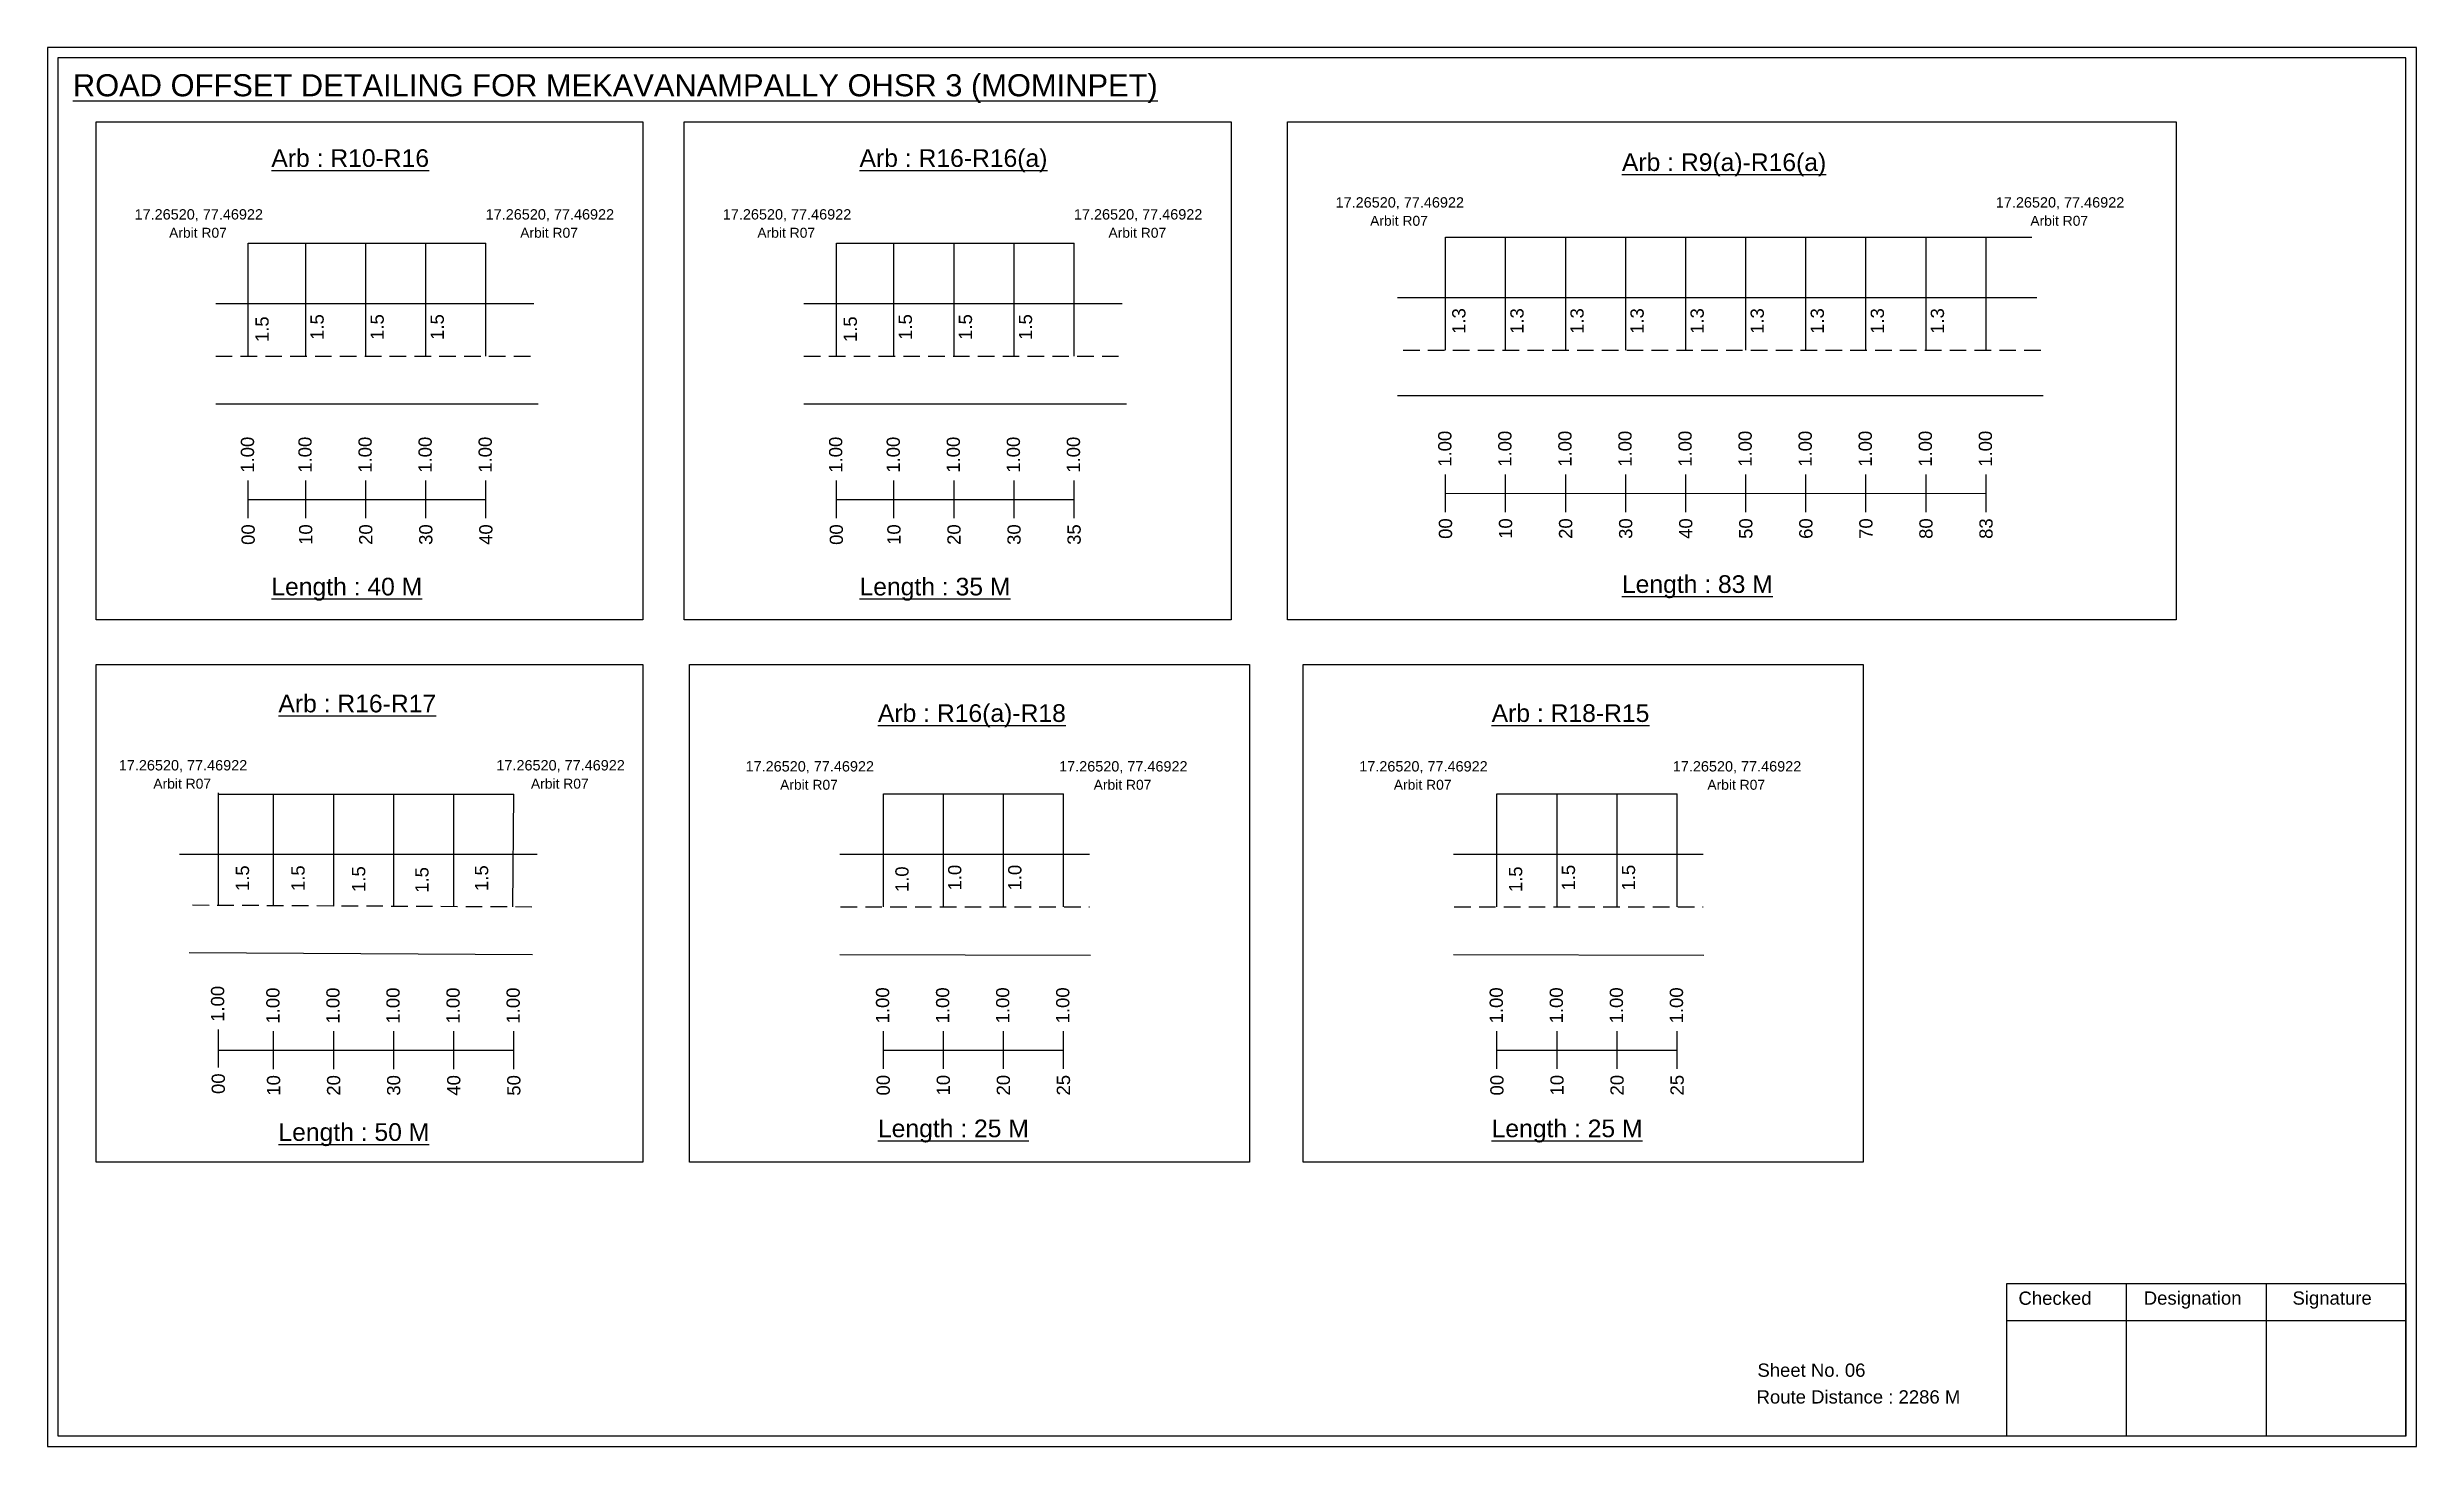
# Model space of a CAD drawing. Header units: inches. Extents: x -117 to 51867, y -12715 to 3423.
# Drawn here: x 10066 to 10602, y -1309 to -993 of the extents above; entities that cross this region are included whole.
import ezdxf

# ---------------------------------------------------------------- set-up
doc = ezdxf.new("R2010")
doc.units = ezdxf.units.IN
doc.header["$MEASUREMENT"] = 0
doc.linetypes.add('DASHED2', pattern=[0.375, 0.25, -0.125])
doc.layers.add('PDF_Geometry', color=7, linetype='Continuous')
doc.layers.add('PDF_Text', color=5, linetype='Continuous')
doc.styles.add('PDF Arial', font='arial.ttf')
doc.styles.get("Standard").update_dxf_attribs({"font": 'arial.ttf'})

msp = doc.modelspace()

# ---------------------------------------------------------------- texts
at = {"color": 242, "true_color": 0xcd2027}
for s, height, p in [('%%UROAD OFFSET DETAILING FOR MEKAVANAMPALLY OHSR 3 (MOMINPET)', 5, (10071.34, -1003.72)), ('%%UArb : R10-R16', 4, (10116.27, -1019.7)), ('%%UArb : R16-R16(a)', 4, (10249.46, -1019.7)), ('%%UArb : R9(a)-R16(a)', 4, (10422.09, -1020.63)), ('%%ULength : 40 M', 4, (10116.27, -1116.7)), ('%%ULength : 35 M', 4, (10249.46, -1116.7)), ('%%ULength : 83 M', 4, (10422.09, -1116.13)), ('%%UArb : R16-R17', 4, (10117.87, -1143.16)), ('%%UArb : R16(a)-R18', 4, (10253.63, -1145.33)), ('%%UArb : R18-R15', 4, (10392.59, -1145.33)), ('%%ULength : 50 M', 4, (10117.87, -1240.16)), ('%%ULength : 25 M', 4, (10253.63, -1239.33)), ('%%ULength : 25 M', 4, (10392.59, -1239.33))]:
    msp.add_text(s, height=height, dxfattribs=at).set_placement(p)
at = {"color": 5}
for s, height, p in [('17.26520, 77.46922', 2.34, (10085.3, -1031.61)), ('17.26520, 77.46922', 2.34, (10164.8, -1031.61)), ('17.26520, 77.46922', 2.34, (10218.5, -1031.61)), ('17.26520, 77.46922', 2.34, (10298, -1031.61)), ('17.26520, 77.46922', 2.34, (10357.25, -1028.9)), ('17.26520, 77.46922', 2.34, (10506.75, -1028.9)), ('Arbit R07', 2.246, (10093.12, -1035.73)), ('Arbit R07', 2.246, (10172.62, -1035.73)), ('Arbit R07', 2.246, (10226.32, -1035.73)), ('Arbit R07', 2.246, (10305.82, -1035.73)), ('Arbit R07', 2.246, (10365.07, -1033.02)), ('Arbit R07', 2.246, (10514.57, -1033.02)), ('17.26520, 77.46922', 2.34, (10081.73, -1156.31)), ('Arbit R07', 2.246, (10089.55, -1160.43)), ('17.26520, 77.46922', 2.34, (10167.23, -1156.31)), ('Arbit R07', 2.246, (10175.05, -1160.43)), ('17.26520, 77.46922', 2.34, (10223.65, -1156.55)), ('Arbit R07', 2.246, (10231.47, -1160.68)), ('17.26520, 77.46922', 2.34, (10294.65, -1156.55)), ('Arbit R07', 2.246, (10302.47, -1160.68)), ('17.26520, 77.46922', 2.34, (10362.61, -1156.55)), ('Arbit R07', 2.246, (10370.43, -1160.68)), ('17.26520, 77.46922', 2.34, (10433.61, -1156.55)), ('Arbit R07', 2.246, (10441.43, -1160.68))]:
    msp.add_text(s, height=height, dxfattribs=at).set_placement(p)
for s, p in [('1.5', (10115.66, -1059.36)), ('1.5', (10128.13, -1058.86)), ('1.5', (10141.73, -1058.86)), ('1.5', (10155.33, -1058.86)), ('1.5', (10248.86, -1059.36)), ('1.5', (10261.33, -1058.86)), ('1.5', (10274.93, -1058.86)), ('1.5', (10288.53, -1058.86)), ('1.3', (10386.66, -1057.5)), ('1.3', (10399.82, -1057.5)), ('1.3', (10413.42, -1057.5)), ('1.3', (10427.02, -1057.5)), ('1.3', (10440.62, -1057.5)), ('1.3', (10454.22, -1057.5)), ('1.3', (10467.82, -1057.5)), ('1.3', (10481.42, -1057.5)), ('1.3', (10495.02, -1057.5)), ('1.5', (10111.23, -1183.62)), ('1.5', (10123.81, -1183.62)), ('1.5', (10137.54, -1183.82)), ('1.5', (10151.86, -1184.01)), ('1.5', (10165.37, -1183.6)), ('1.0', (10260.56, -1183.86)), ('1.0', (10272.51, -1183.49)), ('1.0', (10286.11, -1183.49)), ('1.5', (10399.51, -1183.86)), ('1.5', (10411.47, -1183.49)), ('1.5', (10425.07, -1183.49))]:
    msp.add_text(s, height=3, rotation=90).set_placement(p)
at = {"color": 217, "true_color": 0x93278f}
for s, p in [('1.00', (10112.36, -1088.93)), ('1.00', (10125.39, -1088.93)), ('1.00', (10138.99, -1088.93)), ('1.00', (10152.59, -1088.93)), ('1.00', (10166.19, -1088.93)), ('1.00', (10245.55, -1088.93)), ('1.00', (10258.59, -1088.93)), ('1.00', (10272.19, -1088.93)), ('1.00', (10285.79, -1088.93)), ('1.00', (10299.39, -1088.93)), ('1.00', (10383.48, -1087.58)), ('1.00', (10397.08, -1087.58)), ('1.00', (10410.68, -1087.58)), ('1.00', (10424.28, -1087.58)), ('1.00', (10437.88, -1087.58)), ('1.00', (10451.48, -1087.58)), ('1.00', (10465.08, -1087.58)), ('1.00', (10478.68, -1087.58)), ('1.00', (10492.28, -1087.58)), ('1.00', (10505.88, -1087.58)), ('00', (10383.63, -1103.9)), ('10', (10397.23, -1103.9)), ('20', (10410.83, -1103.9)), ('30', (10424.43, -1103.9)), ('40', (10438.03, -1103.9)), ('50', (10451.63, -1103.9)), ('60', (10465.23, -1103.9)), ('70', (10478.83, -1103.9)), ('80', (10492.43, -1103.9)), ('83', (10506.03, -1103.9)), ('00', (10112.51, -1105.26)), ('10', (10125.54, -1105.26)), ('20', (10139.14, -1105.26)), ('30', (10152.74, -1105.26)), ('40', (10166.34, -1105.26)), ('00', (10245.7, -1105.26)), ('10', (10258.74, -1105.26)), ('20', (10272.34, -1105.26)), ('30', (10285.94, -1105.26)), ('35', (10299.54, -1105.26)), ('1.00', (10105.6, -1213.23)), ('1.00', (10118.12, -1213.61)), ('1.00', (10131.72, -1213.61)), ('1.00', (10145.32, -1213.61)), ('1.00', (10158.92, -1213.61)), ('1.00', (10172.52, -1213.61)), ('1.00', (10256.17, -1213.57)), ('1.00', (10269.77, -1213.57)), ('1.00', (10283.37, -1213.57)), ('1.00', (10296.97, -1213.57)), ('1.00', (10395.13, -1213.57)), ('1.00', (10408.73, -1213.57)), ('1.00', (10422.33, -1213.57)), ('1.00', (10435.93, -1213.57)), ('00', (10105.75, -1229.55)), ('10', (10118.27, -1229.93)), ('20', (10131.87, -1229.93)), ('30', (10145.47, -1229.93)), ('40', (10159.07, -1229.93)), ('50', (10172.67, -1229.93)), ('00', (10256.32, -1229.89)), ('10', (10269.92, -1229.89)), ('20', (10283.52, -1229.89)), ('25', (10297.12, -1229.89)), ('00', (10395.28, -1229.89)), ('10', (10408.88, -1229.89)), ('20', (10422.48, -1229.89)), ('25', (10436.08, -1229.89))]:
    msp.add_text(s, height=3, rotation=90, dxfattribs=at).set_placement(p)
for s, p in [('Sheet No. 06', (10452.77, -1293.56)), ('Route Distance : 2286 M', (10452.58, -1299.61))]:
    msp.add_text(s, height=3).set_placement(p)
at = {"layer": 'PDF_Text', "color": 7, "attachment_point": 7, "style": 'PDF Arial'}
for s, insert, char_height in [('Checked', (10511.88, -1277.31), 3.001), ('Designation', (10540.25, -1278.14), 3.0006), ('Signature', (10573.93, -1278.14), 3.001)]:
    msp.add_mtext(s, dxfattribs=dict(at, insert=insert, char_height=char_height))

# ---------------------------------------------------------------- linework, layer by layer
at = {"color": 5}
for p, q in [((10111.03, -1036.99), (10164.86, -1036.99)), ((10244.23, -1036.99), (10298.06, -1036.99)), ((10382.15, -1035.64), (10514.93, -1035.64)), ((10104.27, -1161.67), (10171.19, -1161.67)), ((10254.85, -1161.63), (10295.65, -1161.63)), ((10393.8, -1161.63), (10434.6, -1161.63))]:
    msp.add_line(p, q, dxfattribs=at)
for p, q in [((10111.03, -1062.53), (10111.03, -1036.99)), ((10124.06, -1062.53), (10124.06, -1036.99)), ((10137.66, -1062.53), (10137.66, -1036.99)), ((10151.26, -1062.53), (10151.26, -1036.99)), ((10164.86, -1062.53), (10164.86, -1036.99)), ((10244.23, -1062.53), (10244.23, -1036.99)), ((10257.26, -1062.53), (10257.26, -1036.99)), ((10270.86, -1062.53), (10270.86, -1036.99)), ((10284.46, -1062.53), (10284.46, -1036.99)), ((10298.06, -1062.53), (10298.06, -1036.99)), ((10382.15, -1061.17), (10382.15, -1035.64)), ((10395.75, -1061.17), (10395.75, -1035.64)), ((10409.35, -1061.17), (10409.35, -1035.64)), ((10422.95, -1061.17), (10422.95, -1035.64)), ((10436.55, -1061.17), (10436.55, -1035.64)), ((10450.15, -1061.17), (10450.15, -1035.64)), ((10463.75, -1061.17), (10463.75, -1035.64)), ((10477.35, -1061.17), (10477.35, -1035.64)), ((10490.95, -1061.17), (10490.95, -1035.64)), ((10504.55, -1061.17), (10504.55, -1035.64)), ((10103.68, -1050.65), (10175.72, -1050.65)), ((10236.88, -1050.65), (10308.91, -1050.65)), ((10371.28, -1049.29), (10516.06, -1049.29)), ((10517.47, -1071.48), (10371.28, -1071.48)), ((10103.68, -1073.33), (10176.72, -1073.33)), ((10236.88, -1073.33), (10309.91, -1073.33)), ((10104.27, -1186.91), (10104.27, -1161.37)), ((10116.79, -1186.96), (10116.79, -1161.67)), ((10130.39, -1187.01), (10130.39, -1161.67)), ((10143.99, -1186.95), (10143.99, -1161.67)), ((10157.59, -1187.21), (10157.59, -1161.67)), ((10170.96, -1187.17), (10171.19, -1161.67)), ((10254.85, -1187.17), (10254.85, -1161.63)), ((10268.45, -1187.17), (10268.45, -1161.63)), ((10282.05, -1187.17), (10282.05, -1161.63)), ((10295.65, -1187.17), (10295.65, -1161.63)), ((10393.8, -1187.17), (10393.8, -1161.63)), ((10407.4, -1187.17), (10407.4, -1161.63)), ((10421, -1187.17), (10421, -1161.63)), ((10434.6, -1187.17), (10434.6, -1161.63)), ((10176.44, -1175.34), (10095.49, -1175.34)), ((10245.01, -1175.28), (10301.5, -1175.28)), ((10383.97, -1175.28), (10440.45, -1175.28)), ((10097.7, -1197.55), (10175.42, -1197.98)), ((10245.01, -1197.97), (10301.72, -1198.1)), ((10383.97, -1197.97), (10440.67, -1198.1))]:
    msp.add_line(p, q)
at = {"linetype": 'DASHED2', "ltscale": 15}
for p, q in [((10372.55, -1061.17), (10516.91, -1061.17)), ((10103.68, -1062.53), (10176.22, -1062.53)), ((10236.88, -1062.53), (10309.41, -1062.53)), ((10098.41, -1186.76), (10176.69, -1187.17)), ((10245.16, -1187.17), (10301.5, -1187.17)), ((10384.11, -1187.17), (10440.45, -1187.17))]:
    msp.add_line(p, q, dxfattribs=at)
at = {"color": 217, "true_color": 0x93278f}
for p, q in [((10111.03, -1099.23), (10111.03, -1090.67)), ((10124.06, -1099.23), (10124.06, -1090.67)), ((10137.66, -1099.23), (10137.66, -1090.67)), ((10151.26, -1099.23), (10151.26, -1090.67)), ((10164.86, -1099.23), (10164.86, -1090.67)), ((10244.23, -1099.23), (10244.23, -1090.67)), ((10257.26, -1099.23), (10257.26, -1090.67)), ((10270.86, -1099.23), (10270.86, -1090.67)), ((10284.46, -1099.23), (10284.46, -1090.67)), ((10298.06, -1099.23), (10298.06, -1090.67)), ((10382.15, -1097.87), (10382.15, -1089.32)), ((10382.15, -1093.6), (10504.55, -1093.58)), ((10395.75, -1097.87), (10395.75, -1089.32)), ((10409.35, -1097.87), (10409.35, -1089.32)), ((10422.95, -1097.87), (10422.95, -1089.32)), ((10436.55, -1097.87), (10436.55, -1089.32)), ((10450.15, -1097.87), (10450.15, -1089.32)), ((10463.75, -1097.87), (10463.75, -1089.32)), ((10477.35, -1097.87), (10477.35, -1089.32)), ((10490.95, -1097.87), (10490.95, -1089.32)), ((10504.55, -1097.87), (10504.55, -1089.32)), ((10111.03, -1094.96), (10164.86, -1094.95)), ((10244.23, -1094.96), (10298.06, -1094.95)), ((10104.27, -1223.52), (10104.27, -1214.97)), ((10116.79, -1223.91), (10116.79, -1215.35)), ((10130.39, -1223.91), (10130.39, -1215.35)), ((10143.99, -1223.91), (10143.99, -1215.35)), ((10157.59, -1223.91), (10157.59, -1215.35)), ((10171.19, -1223.91), (10171.19, -1215.35)), ((10254.85, -1223.87), (10254.85, -1215.31)), ((10268.45, -1223.87), (10268.45, -1215.31)), ((10282.05, -1223.87), (10282.05, -1215.31)), ((10295.65, -1223.87), (10295.65, -1215.31)), ((10393.8, -1223.87), (10393.8, -1215.31)), ((10407.4, -1223.87), (10407.4, -1215.31)), ((10421, -1223.87), (10421, -1215.31)), ((10434.6, -1223.87), (10434.6, -1215.31)), ((10104.27, -1219.64), (10171.19, -1219.62)), ((10254.85, -1219.6), (10295.65, -1219.59)), ((10393.8, -1219.6), (10434.6, -1219.59))]:
    msp.add_line(p, q, dxfattribs=at)
for points in [[(10076.57, -1009.51), (10200.37, -1009.51), (10200.37, -1122.19), (10076.57, -1122.19)], [(10209.76, -1009.51), (10333.57, -1009.51), (10333.57, -1122.19), (10209.76, -1122.19)], [(10346.38, -1009.51), (10547.62, -1009.51), (10547.62, -1122.19), (10346.38, -1122.19)], [(10076.57, -1132.31), (10200.37, -1132.31), (10200.37, -1244.99), (10076.57, -1244.99)], [(10210.99, -1132.31), (10337.74, -1132.31), (10337.74, -1244.99), (10210.99, -1244.99)], [(10349.94, -1132.31), (10476.69, -1132.31), (10476.69, -1244.99), (10349.94, -1244.99)]]:
    msp.add_lwpolyline(points, close=True)
at = {"layer": 'PDF_Geometry'}
for points in [[(10065.56, -992.65), (10065.56, -1309.36), (10602.03, -1309.36), (10602.03, -992.65)], [(10067.89, -994.98), (10067.89, -1306.94), (10599.61, -1306.94), (10599.61, -994.98)]]:
    msp.add_lwpolyline(points, close=True, dxfattribs=at)
at = {"layer": 'PDF_Geometry', "color": 242, "true_color": 0xcc1f26}
msp.add_lwpolyline([(10599.61, -1307.03), (10509.27, -1307.03), (10509.27, -1272.42), (10599.61, -1272.42)], close=True, dxfattribs=at)
for points in [[(10536.25, -1272.42), (10536.25, -1307.03)], [(10567.98, -1272.42), (10567.98, -1307.03)], [(10509.27, -1280.8), (10599.61, -1280.8)]]:
    msp.add_lwpolyline(points, dxfattribs=at)

msp.set_redraw_order([(e.dxf.handle, doc.entitydb.next_handle()) for e in msp.query("TEXT MTEXT ATTDEF DIMENSION ARC_DIMENSION")])  # texts and dimensions are drawn at this point

doc.saveas('drawing.dxf')
